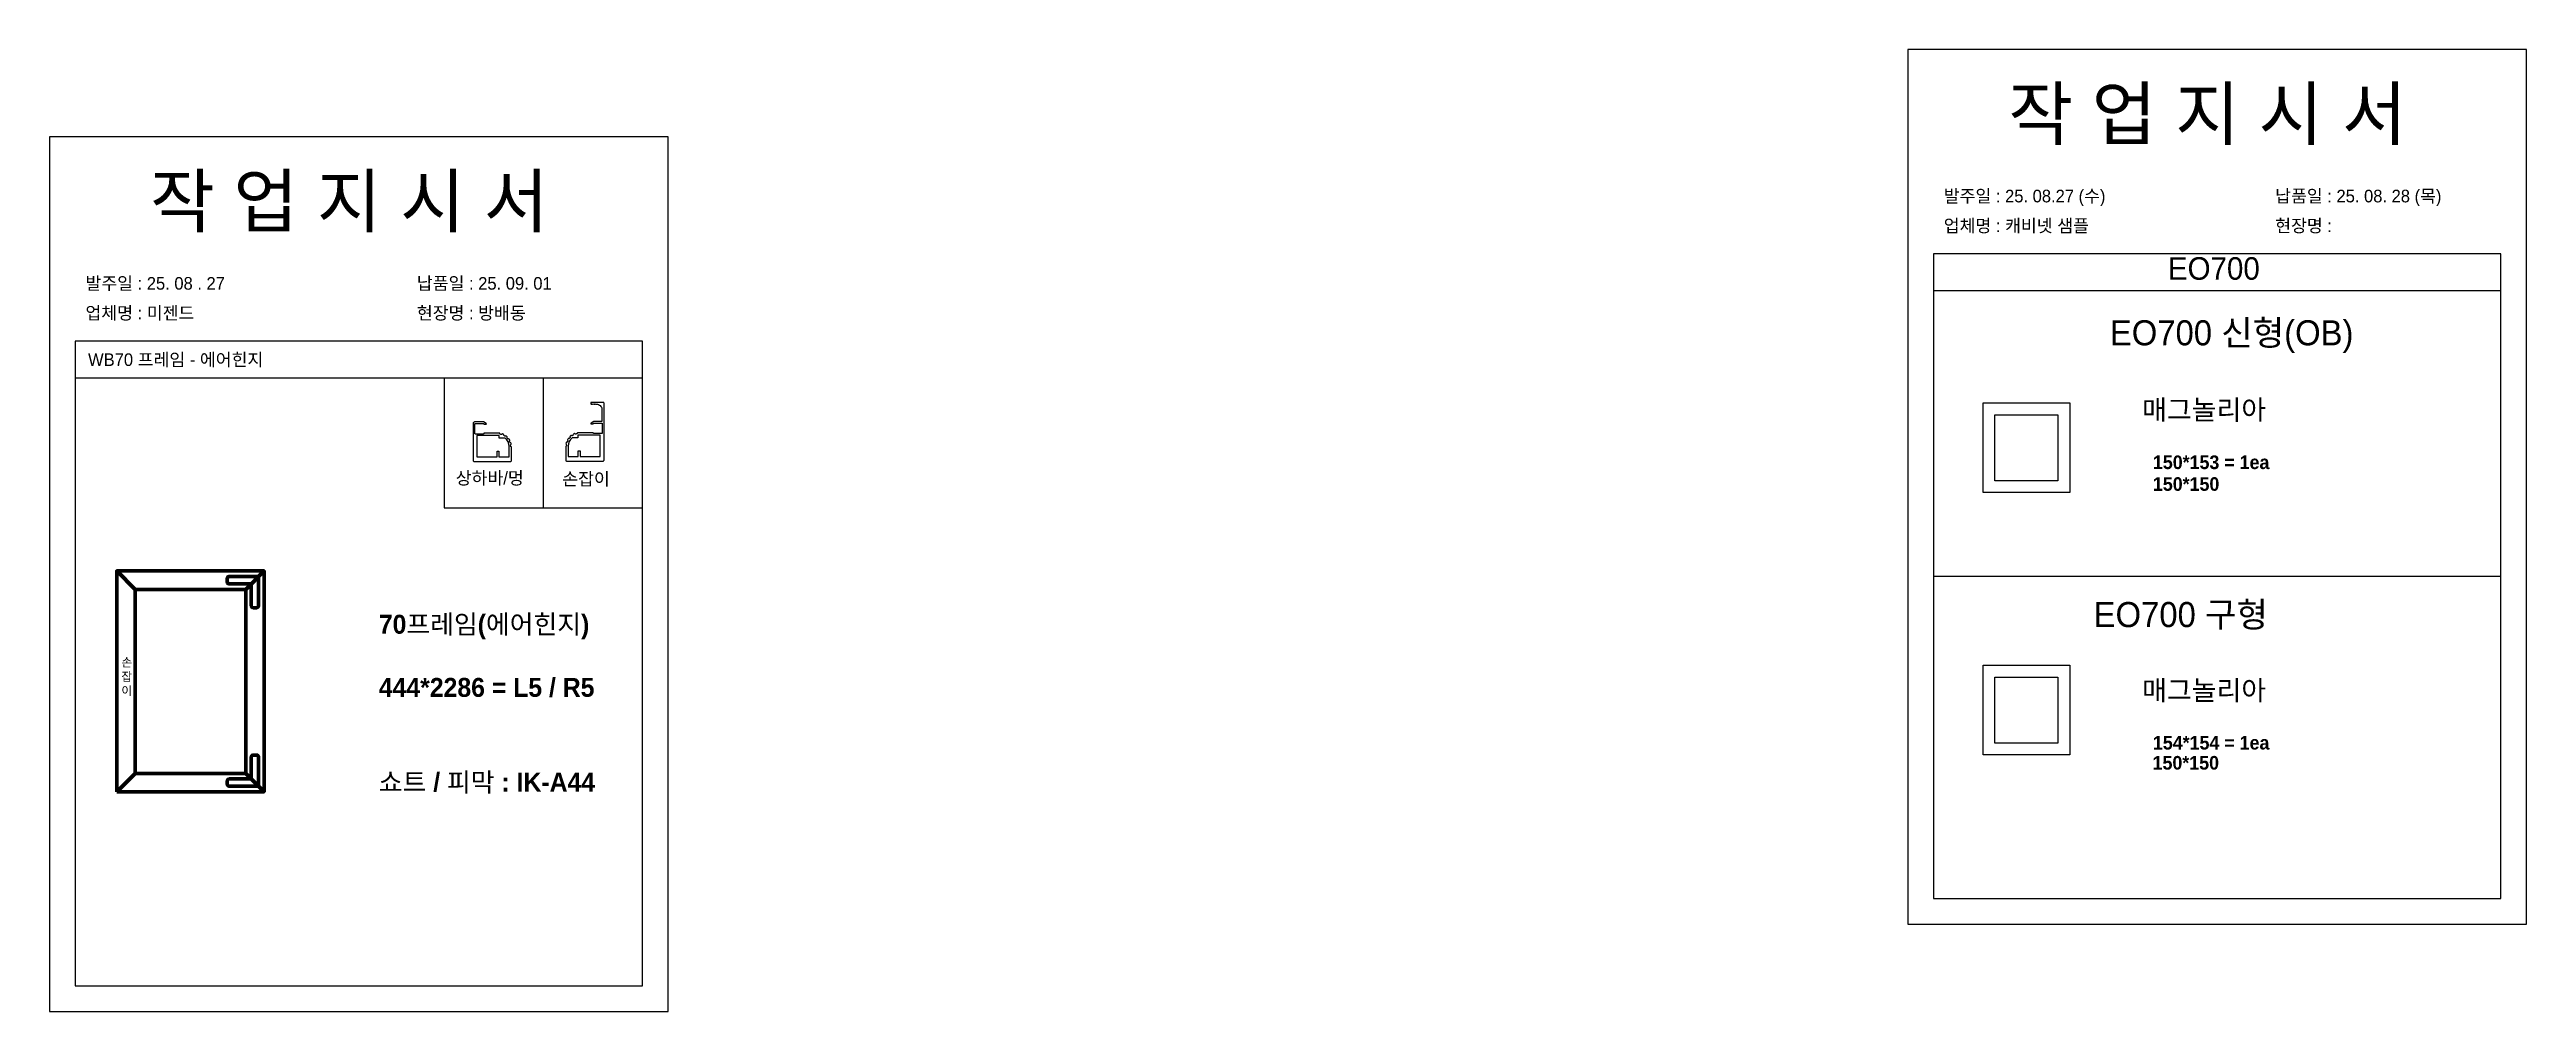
# Model space of a CAD drawing. Header units: millimetres. Extents: x -44117 to 256353, y -2095463 to 65325.
# Drawn here: x 111452 to 118179, y -262313 to -259700 of the extents above; entities that cross this region are included whole.
import ezdxf

# ---------------------------------------------------------------- set-up
doc = ezdxf.new("R2010")
doc.units = ezdxf.units.MM
doc.header["$LTSCALE"] = 10
doc.linetypes.add('CENTER', pattern=[50.8, 31.75, -6.35, 6.35, -6.35])
doc.layers.add('cen', color=1, linetype='CENTER')
doc.layers.add('Layer1', color=7, linetype='Continuous', lineweight=70)
doc.styles.add('MtX_Gulim', font='')
doc.styles.get('MtX_Gulim').set_extended_font_data('Gulim', bold=True)

msp = doc.modelspace()

# ---------------------------------------------------------------- texts
at = {"linetype": 'Continuous', "style": 'MtX_Gulim'}
for p in [(117135.04066, -260705.58971), (117135.04066, -261467.40869)]:
    msp.add_text('매그놀리아', height=53.702852, dxfattribs=at).set_placement(p)
at = {"attachment_point": 1}
for s, width, gutter_width, heights, insert, char_height in [('{\\fGulim|b0|i0|c129|p50;작 업 지 시 서}', 3307.3198183, 12.5, [-155.84554], (116771.69771, -259804.14724), 140), ('{\\fGulim|b0|i0|c129|p50;작 업 지 시 서}', 3307.3198183, 12.5, [-155.84554], (111725.23883, -260041.30355), 140), ('{\\fGulim|b0|i0|c129|p50;발주일 : 25. 08.27 (수)}', 3307.3198183, 12.5, [34.50412], (116596.48835, -260080.86766), 34.3), ('{\\fGulim|b0|i0|c129|p50;납품일 : 25. 08. 28 (목)}', 3307.3198183, 12.5, [37.67976], (117496.46634, -260080.86766), 34.3), ('{\\fGulim|b0|i0|c129|p50;업체명 : 캐비넷 샘플}', 3307.3198183, 12.5, [36.11279], (116596.48835, -260161.52384), 34.3), ('{\\fGulim|b0|i0|c129|p50;현장명 : }', 3307.3198183, 12.5, [-38.2735], (117496.46634, -260161.52384), 34.3), ('{\\fGulim|b0|i0|c129|p50;발주일 : 25. 08 . 27}', 3307.3198183, 12.5, [34.50412], (111550.02947, -260318.02397), 34.3), ('{\\fGulim|b0|i0|c129|p50;납품일 : 25. 09. 01}', 3307.3198183, 12.5, [37.67976], (112450.00746, -260318.02397), 34.3), ('{\\fGulim|b0|i0|c129|p50;EO700}', 5908.9877619, 22.33299, [64.52053], (117205.12153, -260264.08178), 61.28173), ('{\\fGulim|b0|i0|c129|p50;업체명 : 미젠드}', 3307.3198183, 12.5, [33.33016], (111550.02947, -260398.68015), 34.3), ('{\\fGulim|b0|i0|c129|p50;현장명 : 방배동}', 3307.3198183, 12.5, [-38.2735], (112450.00746, -260398.68015), 34.3), ('{\\fGulim|b0|i0|c129|p50;EO700 신형(OB)}', 6570.6870665, 24.83388, [71.74566], (117047.57359, -260435.44328), 68.1441707), ('{\\fGulim|b0|i0|c129|p50;WB70 프레임 - 에어힌지}', 3307.3198183, 12.5, [-38.22783], (111557.07168, -260525.34625), 34.3), ('{\\fGulim|b0|i0|c129|p50;상하바/멍}', 3307.3198183, 12.5, [-41.60759], (112555.6, -260846.87222), 34.3), ('{\\fGulim|b0|i0|c129|p50;손잡이}', 3307.3198183, 12.5, [-38.18216], (112844.67515, -260849.35898), 34.3), ('{\\fGulim|b1|i0|c129|p50;150*153 = 1ea }', 2378.8860961, 8.99099, [1122.02912], (117164.45797, -260802.72946), 37.0069108), ('{\\fGulim|b1|i0|c129|p50;70프레임(에어힌지)\\P\\P444*2286 = L5 / R5\\P\\P\\P쇼트 / 피막 : IK-A44}', 3307.3198183, 12.5, [-501.50139], (112346.61137, -261235.48376), 51.45), ('{\\fGulim|b0|i0|c129|p50;EO700 구형}', 6570.6870665, 24.83388, [71.74566], (117003.52735, -261200.84308), 68.1441707), ('{\\fGulim|b0|i0|c129|p50;손\\P잡\\P이}', 291.2862081, 12.5, [-105.28252], (111647.57437, -261353.23363), 23.205), ('{\\fGulim|b1|i0|c129|p50;154*154 = 1ea }', 2378.8860961, 8.99099, [1122.02912], (117164.45797, -261564.54844), 37.0069108)]:
    msp.add_mtext_dynamic_manual_height_columns(s, width=width, gutter_width=gutter_width, heights=heights, dxfattribs=dict(at, insert=insert, char_height=char_height))
at = {"layer": 'cen', "char_height": 37.0069108, "attachment_point": 1}
for insert in [(117164.45797, -260861.81061), (117163.59555, -261619.09133)]:
    msp.add_mtext_dynamic_manual_height_columns('{\\fGulim|b1|i0|c129|p50;150*150}', width=2378.8860961, gutter_width=8.99099, heights=[1122.02912], dxfattribs=dict(at, insert=insert))

# ---------------------------------------------------------------- linework, layer by layer
for p, q in [((118108.8911, -260255.15445), (116568.8911, -260255.15445)), ((118108.8911, -260355.15445), (116568.8911, -260355.15445)), ((113062.43222, -260492.31076), (111522.43222, -260492.31076)), ((113062.43222, -260592.31076), (111522.43222, -260592.31076)), ((112793.15244, -260592.31076), (112793.15244, -260945.32933)), ((116568.8911, -261130.56959), (118108.8911, -261130.56959))]:
    msp.add_line(p, q)
for points in [[(116498.8911, -262075.98473), (118178.8911, -262075.98473), (118178.8911, -259699.98473), (116498.8911, -259699.98473)], [(111452.43222, -262313.14104), (113132.43222, -262313.14104), (113132.43222, -259937.14104), (111452.43222, -259937.14104)], [(113062.43222, -260592.31076), (112523.87266, -260592.31076), (112523.87266, -260945.32933), (113062.43222, -260945.32933)], [(116703.29477, -260660.10295), (116938.57075, -260660.10295), (116938.57075, -260903.78164), (116703.29477, -260903.78164)], [(116735.22508, -260692.03326), (116906.64044, -260692.03326), (116906.64044, -260871.85133), (116735.22508, -260871.85133)], [(116703.29477, -261372.68568), (116938.57075, -261372.68568), (116938.57075, -261616.36437), (116703.29477, -261616.36437)], [(116735.22508, -261404.61599), (116906.64044, -261404.61599), (116906.64044, -261584.43406), (116735.22508, -261584.43406)]]:
    msp.add_lwpolyline(points, close=True)
for points in [[(116568.8911, -260255.15445), (116568.8911, -262005.98473), (118108.8911, -262005.98473), (118108.8911, -260255.15445)], [(111522.43222, -260492.31076), (111522.43222, -262243.14104), (113062.43222, -262243.14104), (113062.43222, -260492.31076)]]:
    msp.add_lwpolyline(points)
for points in [[(112604.79317, -260818.87606), (112704.78304, -260818.87606, 0.4142135624), (112706.78304, -260816.87606), (112706.78304, -260780.08256, 0.4142135624), (112705.58304, -260778.88256), (112705.56281, -260778.88256, -0.4043730092), (112704.36349, -260777.72301, 0.022416536), (112704.12161, -260774.64955, -0.4043730092), (112705.12477, -260773.31666, 0.424123069), (112706.11527, -260771.90387, 0.022416536), (112705.34535, -260768.69694, 0.424123069), (112703.82141, -260767.88781, -0.4043730092), (112702.32247, -260767.15562, 0.022416536), (112701.14267, -260764.30733, -0.4043730092), (112701.68485, -260762.72968, 0.424123069), (112702.1903, -260761.07996, 0.022416536), (112700.46707, -260758.2679, 0.424123069), (112698.76768, -260757.9693, -0.4043730092), (112697.11585, -260757.73614, 0.022416536), (112695.11362, -260755.39184, -0.4043730092), (112695.14174, -260753.72386, 0.4241230691), (112695.11266, -260751.99869, 0.022416536), (112692.60479, -260749.85677, 0.424123069), (112690.89631, -260750.09792, -0.4043730092), (112689.25327, -260750.38662, 0.022416536), (112686.62461, -260748.77578, -0.4043730092), (112686.13592, -260747.18075, 0.424123069), (112685.57515, -260745.549, 0.022416536), (112682.52814, -260744.28689, 0.4241230691), (112680.9778, -260745.04419, -0.4043730092), (112679.50439, -260745.82649, 0.022416536), (112676.50661, -260745.10678, -0.4043730092), (112675.54895, -260743.74084, 0.424123069), (112674.51138, -260742.36224, 0.0308511276), (112669.98304, -260742.08256), (112632.79317, -260742.08256, 0.4142135624), (112631.59317, -260743.28256), (112631.59317, -260743.68256, -0.4142135624), (112630.79317, -260744.48256), (112608.79317, -260744.48256, -0.4142135624), (112607.59317, -260743.28256), (112607.59317, -260716.88256, -0.4142135624), (112608.79317, -260715.68256), (112630.79317, -260715.68256, -0.4142135624), (112631.59317, -260716.48256), (112631.59317, -260716.88256, 0.4142135624), (112632.79317, -260718.08256), (112637.59317, -260718.08256, 0.855700792), (112637.95972, -260715.73991), (112630.59555, -260711.68256), (112606.79317, -260711.68256, 0.4142135624), (112602.79317, -260715.68256), (112602.79317, -260816.87606, 0.4142135623), (112604.79317, -260818.87606)], [(112673.59317, -260755.68256), (112673.59317, -260748.48256), (112612.79317, -260748.48256), (112612.79317, -260806.88256), (112667.59317, -260806.88256), (112667.59317, -260791.68256, -0.4142135624), (112668.39317, -260790.88256), (112671.99317, -260790.88256, -0.4142135624), (112672.79317, -260791.68256), (112672.79317, -260806.88256), (112700.38304, -260806.88256), (112700.38304, -260778.88256, 0.2205202393), (112689.62789, -260755.68256), (112673.59317, -260755.68256)]]:
    msp.add_lwpolyline(points, format="xyb", close=True)
at = {"color": 7}
for points in [[(112931.04535, -260663.13252, 0.2301863539), (112933.14395, -260663.13252, -0.2466321039), (112935.00374, -260663.11066, 0.118515719), (112936.09465, -260663.37293), (112938.12248, -260663.37293, -0.4173893777), (112952.19324, -260677.29211), (112952.19324, -260710.57942), (112930.39087, -260710.57942), (112923.0267, -260714.63677, 0.855700792), (112923.39324, -260716.97942), (112928.19324, -260716.97942, 0.4142135624), (112929.39324, -260715.77942), (112929.39324, -260715.37942, -0.4142135624), (112930.19324, -260714.57942), (112952.19324, -260714.57942, -0.4142135624), (112953.39324, -260715.77942), (112953.39324, -260742.17942, -0.4142135624), (112952.19324, -260743.37942), (112930.19324, -260743.37942, -0.4142135624), (112929.39324, -260742.57942), (112929.39324, -260742.17942, 0.4142135624), (112928.19324, -260740.97942), (112891.00337, -260740.97942, 0.0308511276), (112886.47503, -260741.2591, 0.4241230691), (112885.43747, -260742.6377, -0.4043730092), (112884.47981, -260744.00365, 0.022416536), (112881.48203, -260744.72335, -0.4043730092), (112880.00862, -260743.94105, 0.424123069), (112878.45827, -260743.18375, 0.022416536), (112875.41127, -260744.44587, 0.4241230691), (112874.8505, -260746.07762, -0.4043730092), (112874.36181, -260747.67264, 0.022416536), (112871.73315, -260749.28349, -0.4043730092), (112870.09011, -260748.99479, 0.424123069), (112868.38162, -260748.75364, 0.022416536), (112865.87376, -260750.89555, 0.4241230691), (112865.84468, -260752.62073, -0.4043730092), (112865.8728, -260754.2887, 0.022416536), (112863.87057, -260756.63301, -0.4043730092), (112862.21874, -260756.86616, 0.424123069), (112860.51935, -260757.16476, 0.022416536), (112858.79612, -260759.97682, 0.4241230691), (112859.30157, -260761.62655, -0.4043730092), (112859.84374, -260763.20419, 0.022416536), (112858.66394, -260766.05248, -0.4043730092), (112857.165, -260766.78467, 0.4241230691), (112855.64106, -260767.5938, 0.022416536), (112854.87115, -260770.80073, 0.424123069), (112855.86165, -260772.21352, -0.4043730092), (112856.86481, -260773.54641, 0.022416536), (112856.62292, -260776.61987, -0.4043730092), (112855.4236, -260777.77942), (112855.40337, -260777.77942, 0.4142135624), (112854.20337, -260778.97942), (112854.20337, -260815.77293, 0.4142135624), (112856.20337, -260817.77293), (112956.19324, -260817.77293, 0.4142135624), (112958.19324, -260815.77293), (112958.19324, -260660.57293, 0.4142135624), (112956.19324, -260658.57293), (112924.19324, -260658.57293, 0.4142135624), (112922.19324, -260660.57293), (112922.19324, -260661.37293, 0.4142135624), (112924.19324, -260663.37293, 0.1244779229), (112925.14395, -260663.13252, -0.2466321039), (112927.00374, -260663.11066, 0.2404082058), (112929.18556, -260663.11066, -0.2466321039), (112931.04535, -260663.13252)], [(112887.39324, -260747.37942), (112887.39324, -260754.57942), (112871.35853, -260754.57942, 0.2205202393), (112860.60337, -260777.77942), (112860.60337, -260805.77942), (112888.19324, -260805.77942), (112888.19324, -260790.57942, -0.4142135624), (112888.99324, -260789.77942), (112892.59324, -260789.77942, -0.4142135624), (112893.39324, -260790.57942), (112893.39324, -260805.77942), (112948.19324, -260805.77942), (112948.19324, -260747.37942), (112887.39324, -260747.37942)], [(112887.39324, -260747.37942), (112887.39324, -260754.57942), (112871.35853, -260754.57942, 0.2205202393), (112860.60337, -260777.77942), (112860.60337, -260805.77942), (112888.19324, -260805.77942), (112888.19324, -260790.57942, -0.4142135624), (112888.99324, -260789.77942), (112892.59324, -260789.77942, -0.4142135624), (112893.39324, -260790.57942), (112893.39324, -260805.77942), (112948.19324, -260805.77942), (112948.19324, -260747.37942), (112887.39324, -260747.37942)]]:
    msp.add_lwpolyline(points, format="xyb", close=True, dxfattribs=at)
at = {"layer": 'Layer1'}
for p, q in [((111685.13405, -261166.42857), (111635.13405, -261116.42857)), ((111985.13405, -261166.42857), (112035.13405, -261116.42857)), ((112035.13405, -261116.42857), (111985.13405, -261166.42857)), ((111685.13405, -261666.42857), (111635.13405, -261716.42857)), ((112035.13405, -261716.42857), (111985.13405, -261666.42857))]:
    msp.add_line(p, q, dxfattribs=at)
for points in [[(111635.13405, -261716.42857), (112035.13405, -261716.42857), (112035.13405, -261116.42857), (111635.13405, -261116.42857)], [(111685.13405, -261666.42857), (111985.13405, -261666.42857), (111985.13405, -261166.42857), (111685.13405, -261166.42857)]]:
    msp.add_lwpolyline(points, close=True, dxfattribs=at)
for points in [[(112015.13405, -261216.42857), (112005.13405, -261216.42857, -0.4142135624), (112000.13405, -261211.42857), (112000.13405, -261151.42857), (111940.13405, -261151.42857, -0.4142135624), (111935.13405, -261146.42857), (111935.13405, -261136.42857, -0.4142135624), (111940.13405, -261131.42857), (112020.13405, -261131.42857), (112020.13405, -261211.42857, -0.4142135624)], [(112015.13405, -261616.42857), (112005.13405, -261616.42857, 0.4142135624), (112000.13405, -261621.42857), (112000.13405, -261681.42857), (111940.13405, -261681.42857, 0.4142135624), (111935.13405, -261686.42857), (111935.13405, -261696.42857, 0.4142135624), (111940.13405, -261701.42857), (112020.13405, -261701.42857), (112020.13405, -261621.42857, 0.4142135624)]]:
    msp.add_lwpolyline(points, format="xyb", close=True, dxfattribs=at)

msp.set_redraw_order([(e.dxf.handle, doc.entitydb.next_handle()) for e in msp.query("TEXT MTEXT ATTDEF DIMENSION ARC_DIMENSION")])  # texts and dimensions are drawn at this point

doc.saveas('drawing.dxf')
